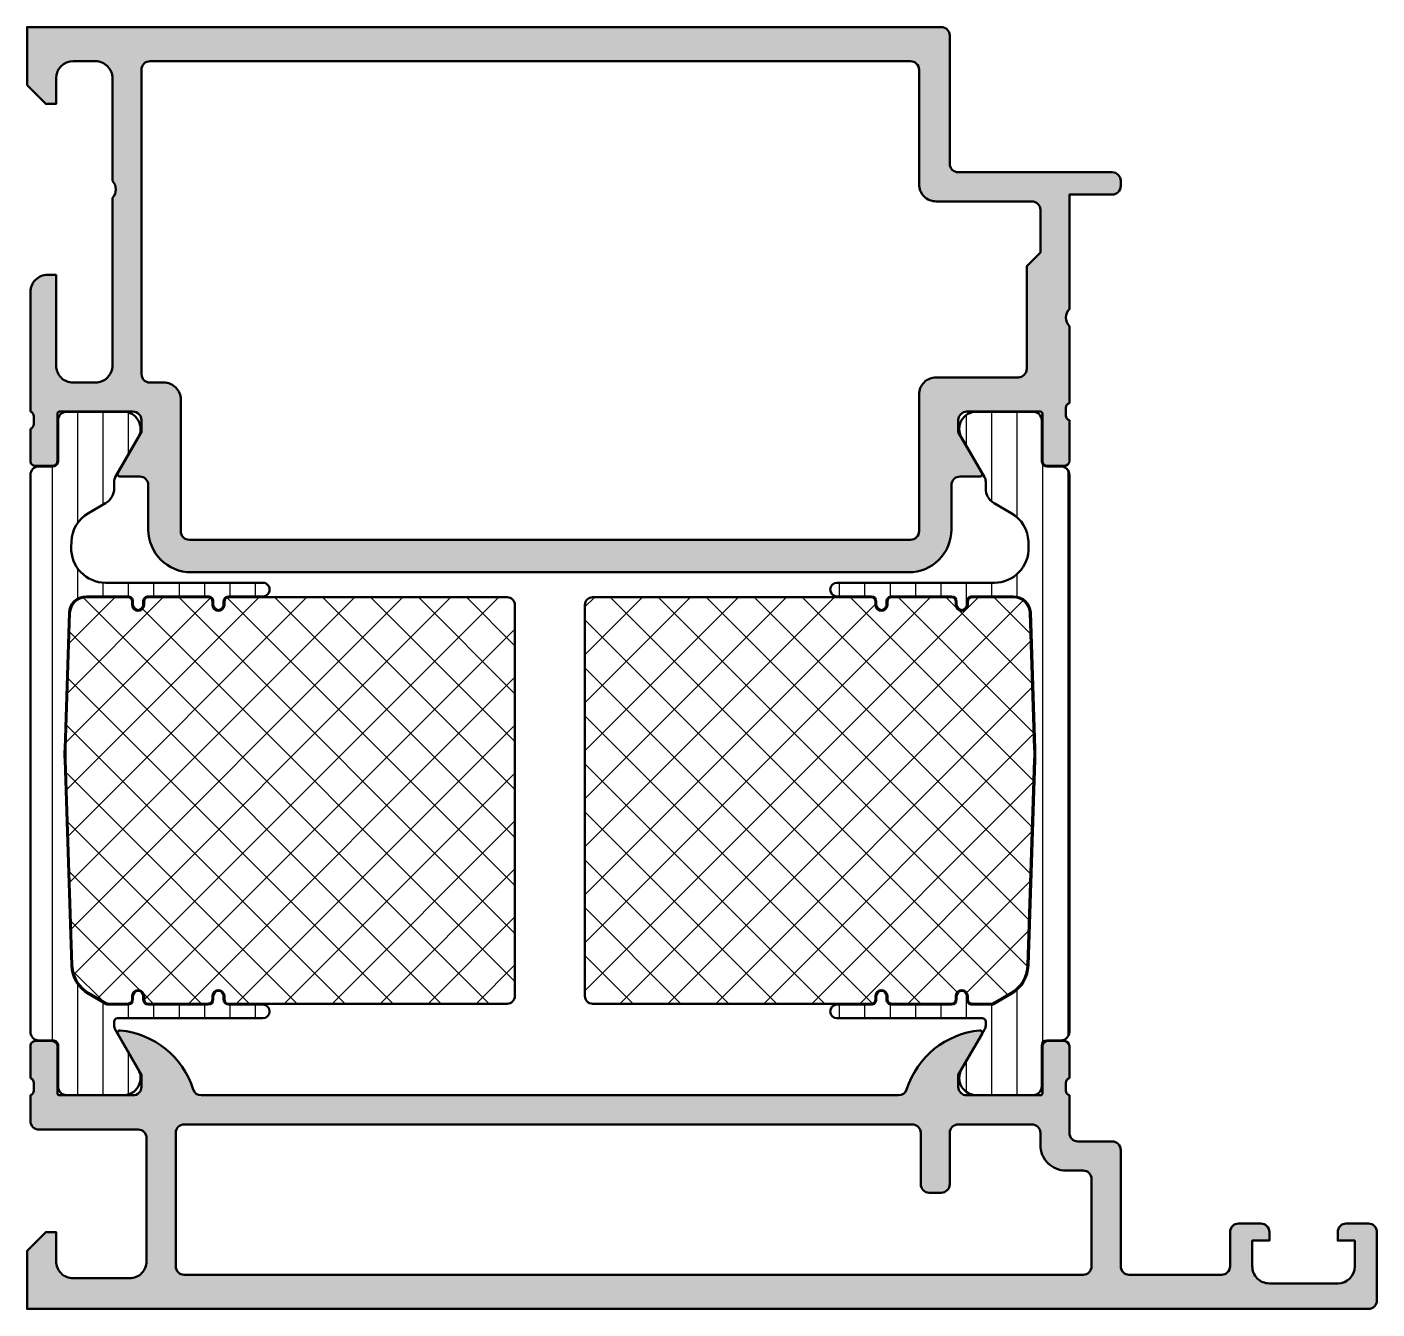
# Model space of a CAD drawing. Extents: x 0 to 79, y 0 to 75.
import ezdxf

# ---------------------------------------------------------------- set-up
doc = ezdxf.new("R2010")
doc.units = 0
for name, color, linetype, lineweight in [('0S-Alu contour', 7, 'Continuous', 50), ('0S-Alu hatch', 252, 'Continuous', 25), ('0S-Plastic contour', 254, 'Continuous', 50), ('0S-Plastic hatch', 253, 'Continuous', 25), ('0S-PT contour', 91, 'Continuous', 50), ('0S-PT hatch', 103, 'Continuous', 25)]:
    doc.layers.add(name, color=color, linetype=linetype, lineweight=lineweight)
pattern_1 = [(90, (0, 0), (-1.4859, 0), [])]
pattern_2 = [(135, (0, 0), (-1.403165018917055, -1.403165018917055), []), (225, (0, 0), (1.403165018917055, -1.403165018917055), [])]

# ---------------------------------------------------------------- blocks, each defined once
blk = doc.blocks.new('398560__BA4B0B78_2E15_4C58_9249_927E1CC4BC49_')
at = {"layer": '0S-Alu hatch'}
h = blk.add_hatch(color=256, dxfattribs=at)
edge = h.paths.add_edge_path()
edge.add_line((4.7e-15, 71.60000610351511), (1.099998474121553, 70.49999999999989))
edge.add_line((1.099998474121553, 70.49999999999989), (1.699996948242533, 70.49999999999977))
edge.add_line((1.699996948242533, 70.49999999999977), (1.699996948242305, 71.99999694824167))
edge.add_ellipse((2.700002467840626, 71.9999914286436), major_axis=(-1.000005519613553, 0), ratio=1, start_angle=270.00031624792325, end_angle=359.99968375205344, ccw=False)
edge.add_line((2.699996948242647, 72.99999694824191), (3.999992370595468, 72.99999694824191))
edge.add_ellipse((4.000007629507698, 72.00000482386785), major_axis=(-0.9999921244904781, 0), ratio=1, start_angle=179.9991257291162, end_angle=270.0008742781562, ccw=False)
edge.add_line((4.999999753881756, 71.99998956508256), (4.999992370605586, 66.00000008885044))
edge.add_ellipse((4.475044712006044, 65.5000076738197), major_axis=(-0.7249568672392998, 0), ratio=1, start_angle=136.3947622148758, end_angle=223.6052377851242, ccw=False)
edge.add_line((4.999992370605586, 65.00001525878895), (4.999992370605814, 55.20034669530563))
edge.add_ellipse((3.999998755333619, 55.20034031059763), major_axis=(-0.9999936152925767, 0), ratio=1, start_angle=90.00007131462507, end_angle=180.0003658188442, ccw=False)
edge.add_line((4.000000000000686, 54.20034669530583), (2.699996948232301, 54.20034669530583))
edge.add_ellipse((2.699989318790317, 55.20033906594058), major_axis=(-0.9999923706638618, 0), ratio=1, start_angle=-0.0008742696331864863, end_angle=90.0004371381608, ccw=False)
edge.add_line((1.699996948242874, 55.20035432470781), (1.699996948242533, 60.50001525878929))
edge.add_line((1.699996948242533, 60.50001525878929), (1.19999694823196, 60.50001525878906))
edge.add_arc((1.199974059185404, 59.50003814624523), 0.9999771128057853, 89.99868852421918, 180.0034971357495)
edge.add_line((0.1999969482423061, 59.49997711110901), (0.1999969482423058, 52.50034669530606))
edge.add_ellipse((0.1211605016994344, 52.23282610331303), major_axis=(-0.2788950563272972, 0), ratio=1, start_angle=178.8354106259157, end_angle=253.5801235805364, ccw=False)
edge.add_line((0.3999979482423487, 52.22715769531473), (0.3999979482423487, 51.77356369531446))
edge.add_ellipse((0.1211298525993549, 51.76790303583752), major_axis=(-0.2789255417369731, 0), ratio=1, start_angle=106.424594555319, end_angle=181.1628700728643, ccw=False)
edge.add_line((0.1999969482423057, 51.5003596953147), (0.1999969482421921, 49.62034869530587))
edge.add_arc((0.4999969482421751, 49.62034869530592), 0.2999999999999829, 180, 270.0000000000163)
edge.add_line((0.4999969482422603, 49.32034869530594), (1.479971267285127, 49.32034869530594))
edge.add_arc((1.47997126728517, 49.62034869530596), 0.3000000000000256, 269.9999999999919, 360)
edge.add_line((1.779971267285195, 49.62034869530596), (1.779971267285081, 52.38034669530591))
edge.add_ellipse((1.899963637890554, 52.38034669530591), major_axis=(-0.1199923706054726, 0), ratio=1, start_angle=269.99999999994543, end_angle=360, ccw=False)
edge.add_line((1.899963637890668, 52.50033906591139), (6.199989318847433, 52.50034669530586))
edge.add_ellipse((6.199999638958231, 52.00035701541654), major_axis=(-0.4999896799958245, 0), ratio=1, start_angle=179.9988173777202, end_angle=270.0011826219951, ccw=False)
edge.add_line((6.699989318847547, 52.00034669530595), (6.699989318848229, 51.30034974706316))
edge.add_line((6.699989318848229, 51.30034974706316), (5.311744689941751, 48.89582399022742))
edge.add_arc((5.438705732802641, 48.83914027023566), 0.139040103985972, 155.9408883990951, 266.6087467658069)
edge.add_line((5.430480957031595, 48.70034364354774), (6.599996331666948, 48.70034364354802))
edge.add_ellipse((6.599996331671683, 48.20034364354787), major_axis=(-0.5000000000001493, 0), ratio=1, start_angle=180, end_angle=270.0000000005427, ccw=False)
edge.add_line((7.099996331671836, 48.20034364354786), (7.099996332367827, 45.6000274658204))
edge.add_arc((9.599996332367901, 45.60002746582038), 2.500000000000071, 180, 269.9999999999984)
edge.add_line((9.59999633236783, 43.10002746582031), (51.59999313389302, 43.10002746582023))
edge.add_arc((51.59999313389314, 45.60002746581999), 2.499999999999758, 269.999999999997, 360)
edge.add_line((54.0999931338929, 45.60002746581999), (54.09999313319725, 48.20050386083309))
edge.add_ellipse((54.59987489272052, 48.20046189624719), major_axis=(-0.4998817612847124, 0), ratio=1, start_angle=269.98644743495043, end_angle=359.99519007522844, ccw=False)
edge.add_line((54.5999931331927, 48.70034364354779), (55.76951217651311, 48.70034364354811))
edge.add_arc((55.76127923141569, 48.83914523234847), 0.1390455408795322, 273.394492678741, 384.0558721558547)
edge.add_line((55.88824844360409, 48.89582399022774), (54.50000381469716, 51.30034974706294))
edge.add_line((54.50000381469716, 51.30034974706294), (54.50000381469761, 52.00034669531587))
edge.add_ellipse((54.99998092657229, 52.00036958383842), major_axis=(-0.4999771123985793, 0), ratio=1, start_angle=-90.00349721635018, end_angle=0.0026229516075773063, ccw=False)
edge.add_line((55.00001144414524, 52.50034669530563), (59.30002949704658, 52.50034669344879))
edge.add_ellipse((59.30001647502673, 52.38034130140876), major_axis=(-0.1200053927465503, 0), ratio=1, start_angle=180.002575280517, end_angle=269.9937827229015, ccw=False)
edge.add_line((59.42002186765206, 52.38034669530605), (59.42002186765206, 49.62034869530589))
edge.add_arc((59.72002186765211, 49.62034869530599), 0.300000000000054, 180, 270.0000000000244)
edge.add_line((59.72002186765224, 49.32034869530594), (60.69999618669488, 49.32034869530594))
edge.add_arc((60.69999618669488, 49.62034869530601), 0.3000000000000682, 270, 360)
edge.add_line((60.99999618669495, 49.62034869530601), (60.99999618669484, 51.99999899999989))
edge.add_ellipse((61.07886328233788, 52.26754234052278), major_axis=(-0.2789255417370672, 0), ratio=1, start_angle=-1.1628700728780927, end_angle=73.57540544466752, ccw=False)
edge.add_line((60.79999518669479, 52.2732029999998), (60.79999518669479, 52.72679699999994))
edge.add_ellipse((61.07883263129808, 52.73246540795895), major_axis=(-0.2788950543872781, 0), ratio=1, start_angle=-73.58012358049712, end_angle=1.1645893741113014, ccw=False)
edge.add_line((60.99999618530342, 52.99998599809104), (60.99999618530331, 57.50003515372532))
edge.add_ellipse((61.52494373582896, 58.00002746582028), major_axis=(-0.7249567179886995, 0), ratio=1, start_angle=-43.605237785096676, end_angle=43.6052377851488, ccw=False)
edge.add_line((60.99999618530286, 58.50001977791476), (60.99999618530274, 65.20002746582031))
edge.add_line((60.99999618530274, 65.20002746582031), (63.49998855590332, 65.20002746582031))
edge.add_arc((63.50001907628106, 65.69999695033692), 0.4999694854481546, 269.9965024088755, 360.0087431757383)
edge.add_line((63.99998855590809, 65.70007324428205), (63.99998855590809, 66.00000000000011))
edge.add_arc((63.50001907255535, 66.00003051944131), 0.4999694842842366, 359.9965025161795, 450.0069945411614)
edge.add_line((63.49995803739433, 66.50000000000003), (54.4999961853032, 66.49999999999974))
edge.add_ellipse((54.49999001016861, 66.99999382486538), major_axis=(-0.4999938249037733, 0), ratio=1, start_angle=-0.000707626428607, end_angle=90.00070762703882, ccw=False)
edge.add_line((53.99999618530297, 66.99999999999916), (53.99999618530285, 74.49999999999997))
edge.add_arc((53.49999344443546, 74.49999725913258), 0.5000027408748996, 0.0003140784807261, 89.9996859214156)
edge.add_line((53.49999618530319, 74.99999999999997), (7.1e-15, 75))
edge.add_line((4.6e-15, 75), (4.7e-15, 71.60000610351511))
edge = h.paths.add_edge_path()
edge.add_ellipse((7.199992370838065, 72.50000305175801), major_axis=(-0.500000000232433, 0), ratio=1, start_angle=269.9982514721137, end_angle=360, ccw=False)
edge.add_line((7.200007629622409, 73.00000305175763), (51.69999313354493, 73.00000305175763))
edge.add_ellipse((51.69998783306511, 72.4999977512777), major_axis=(-0.5000053005080218, 0), ratio=1, start_angle=180.0006073835969, end_angle=269.99939261619346, ccw=False)
edge.add_line((52.19999313354504, 72.50000305175763), (52.19999313354516, 65.80002746579831))
edge.add_arc((53.19997787478534, 65.80001220714747), 0.9999847413565991, 179.9991257303668, 270.0004371381891)
edge.add_line((53.19998550416961, 64.80002746582), (58.79999313354029, 64.80002746582034))
edge.add_ellipse((58.79995498599032, 64.29998931878934), major_axis=(-0.5000381484861123, 0), ratio=1, start_angle=180.0034967900412, end_angle=269.99562894626956, ccw=False)
edge.add_line((59.29999313354517, 64.30001983636738), (59.29999292450726, 61.80001968220796))
edge.add_line((59.29999292450726, 61.80001968220796), (58.49998856494449, 61.00001532264591))
edge.add_line((58.49998856494449, 61.00001532264591), (58.49998856488845, 55.00034669530808))
edge.add_ellipse((57.9999961921854, 55.00033906521508), major_axis=(-0.4999923727612675, 0), ratio=1, start_angle=89.9938800565688, end_angle=180.0008743575903, ccw=False)
edge.add_line((57.99994278641873, 54.50034669530603), (53.19999313354425, 54.50034669530572))
edge.add_arc((53.19998728625911, 53.50035254259132), 0.9999941527315028, 89.99966497328101, 180.0003350264793)
edge.add_line((52.1999931335447, 53.50034669530581), (52.19999313354549, 45.50002746582089))
edge.add_ellipse((51.69996261736406, 45.50005798200162), major_axis=(-0.5000305171126197, 0), ratio=1, start_angle=90.00349684281298, end_angle=179.9965033166905, ccw=False)
edge.add_line((51.69999313493679, 45.00002746582026), (9.50000000000012, 45.00002746582048))
edge.add_ellipse((9.500018361578483, 45.50003819936823), major_axis=(-0.5000107338848836, 0), ratio=1, start_angle=0.004726929340108654, end_angle=89.99789596327759, ccw=False)
edge.add_line((9.000007629395219, 45.49999694824217), (8.999985034644743, 53.20034669533161))
edge.add_arc((7.999987416753486, 53.20034907741534), 0.9999976178940935, 359.9998635163313, 450.0001532976609)
edge.add_line((7.999984741210941, 54.20034669530585), (7.199992370605177, 54.20034669530583))
edge.add_ellipse((7.199992370605206, 54.70034669530528), major_axis=(-0.49999999999946, 0), ratio=1, start_angle=0, end_angle=89.9999999999967, ccw=False)
edge.add_line((6.699992370605746, 54.70034669530543), (6.699992370605632, 72.50000305175801))
at = {"layer": '0S-Alu contour', "color": 7}
for points in [[(53.49999618530319, 74.99999999999997), (4.6e-15, 75), (4.7e-15, 71.60000610351511)], [(53.99999618530297, 66.99999999999916), (53.99999618530285, 74.49999999999997)], [(2.699996948242647, 72.99999694824191), (3.999992370595468, 72.99999694824191)], [(7.200007629622409, 73.00000305175763), (51.69999313354493, 73.00000305175763)], [(4.7e-15, 71.60000610351511), (1.099998474121553, 70.49999999999989), (1.699996948242533, 70.49999999999977), (1.699996948242305, 71.99999694824167)], [(4.999999753881756, 71.99998956508256), (4.999992370605586, 66.00000008885044)], [(6.699992370605746, 54.70034669530543), (6.699992370605632, 72.50000305175801)], [(52.19999313354504, 72.50000305175763), (52.19999313354516, 65.80002746579831)], [(63.49995803739433, 66.50000000000003), (54.4999961853032, 66.49999999999974)], [(63.99998855590809, 65.70007324428205), (63.99998855590809, 66.00000000000011)], [(4.999992370605586, 65.00001525878895), (4.999992370605814, 55.20034669530563)], [(53.19998550416961, 64.80002746582), (58.79999313354029, 64.80002746582034)], [(60.99999618530286, 58.50001977791476), (60.99999618530274, 65.20002746582031), (63.49998855590332, 65.20002746582031)], [(59.29999313354517, 64.30001983636738), (59.29999292450726, 61.80001968220796), (58.49998856494449, 61.00001532264591), (58.49998856488845, 55.00034669530808)], [(1.699996948242874, 55.20035432470781), (1.699996948242533, 60.50001525878929), (1.19999694823196, 60.50001525878906)], [(0.1999969482423061, 59.49997711110901), (0.1999969482423058, 52.50034669530606)], [(60.99999618530342, 52.99998599809104), (60.99999618530331, 57.50003515372532)], [(4.000000000000686, 54.20034669530583), (2.699996948232301, 54.20034669530583)], [(7.999984741210941, 54.20034669530585), (7.199992370605177, 54.20034669530583)], [(57.99994278641873, 54.50034669530603), (53.19999313354425, 54.50034669530572)], [(9.000007629395219, 45.49999694824217), (8.999985034644743, 53.20034669533161)], [(52.1999931335447, 53.50034669530581), (52.19999313354549, 45.50002746582089)], [(0.3999979482423487, 52.22715769531473), (0.3999979482423487, 51.77356369531446)], [(1.779971267285195, 49.62034869530596), (1.779971267285081, 52.38034669530591)], [(1.899963637890668, 52.50033906591139), (6.199989318847433, 52.50034669530586)], [(55.00001144414524, 52.50034669530563), (59.30002949704658, 52.50034669344879)], [(59.42002186765206, 52.38034669530605), (59.42002186765206, 49.62034869530589)], [(60.79999518669479, 52.2732029999998), (60.79999518669479, 52.72679699999994)], [(0.1999969482423057, 51.5003596953147), (0.1999969482421921, 49.62034869530587)], [(6.699989318847547, 52.00034669530595), (6.699989318848229, 51.30034974706316), (5.311744689941751, 48.89582399022742)], [(55.88824844360409, 48.89582399022774), (54.50000381469716, 51.30034974706294), (54.50000381469761, 52.00034669531587)], [(60.99999618669495, 49.62034869530601), (60.99999618669484, 51.99999899999989)], [(0.4999969482422603, 49.32034869530594), (1.479971267285127, 49.32034869530594)], [(59.72002186765224, 49.32034869530594), (60.69999618669488, 49.32034869530594)], [(5.430480957031595, 48.70034364354774), (6.599996331666948, 48.70034364354802)], [(7.099996331671836, 48.20034364354786), (7.099996332367827, 45.6000274658204)], [(54.0999931338929, 45.60002746581999), (54.09999313319725, 48.20050386083309)], [(54.5999931331927, 48.70034364354779), (55.76951217651311, 48.70034364354811)], [(51.69999313493679, 45.00002746582026), (9.500000000000119, 45.00002746582048)], [(9.59999633236783, 43.10002746582031), (51.59999313389302, 43.10002746582023)]]:
    blk.add_lwpolyline(points, dxfattribs=at)
for centre, radius, start, end in [((53.49999344443546, 74.49999725913258), 0.5000027408748996, 0.0003140784807261, 89.9996859214156), ((63.50001907255535, 66.00003051944131), 0.4999694842842366, 359.9965025161795, 90.0069945411615), ((53.19997787478534, 65.80001220714747), 0.9999847413565991, 179.9991257303668, 270.0004371381891), ((63.50001907628106, 65.69999695033692), 0.4999694854481546, 269.9965024088755, 0.0087431757383448), ((1.199974059185404, 59.50003814624523), 0.9999771128057853, 89.99868852421918, 180.0034971357495), ((7.999987416753486, 53.20034907741534), 0.9999976178940935, 359.9998635163313, 90.00015329766092), ((53.19998728625911, 53.50035254259132), 0.9999941527315028, 89.99966497328101, 180.0003350264793), ((0.4999969482421751, 49.62034869530592), 0.2999999999999829, 180, 270.0000000000163), ((1.47997126728517, 49.62034869530596), 0.3000000000000256, 269.9999999999919, 0), ((59.72002186765211, 49.62034869530599), 0.300000000000054, 180, 270.0000000000244), ((60.69999618669488, 49.62034869530601), 0.3000000000000682, 270, 0), ((5.438705732802641, 48.83914027023566), 0.139040103985972, 155.9408883990951, 266.6087467658069), ((55.76127923141569, 48.83914523234847), 0.1390455408795322, 273.394492678741, 24.05587215585476), ((9.599996332367901, 45.60002746582038), 2.500000000000071, 180, 269.9999999999984), ((51.59999313389314, 45.60002746581999), 2.499999999999758, 269.999999999997, 0)]:
    blk.add_arc(centre, radius, start, end, dxfattribs=at)
at = {"layer": '0S-Alu contour', "color": 7, "extrusion": (0, 0, -1)}
for centre, radius, start, end in [((-2.700002467840626, 71.9999914286436), 1.000005519613553, 0.0003162479465275, 89.99968375207675), ((-4.000007629507698, 72.00000482386785), 0.9999921244904783, 89.99912572184385, 180.0008742708838), ((-7.199992370838065, 72.50000305175801), 0.500000000232433, 0, 90.00174852788635), ((-51.69998783306511, 72.4999977512777), 0.5000053005080218, 90.00060738380652, 179.9993926164031), ((-54.49999001016861, 66.99999382486538), 0.4999938249037733, 269.9992923729612, 0.0007076264285856), ((-4.475044712006044, 65.5000076738197), 0.7249568672392998, 136.3947622148758, 223.6052377851242), ((-58.79995498599032, 64.29998931878934), 0.5000381484861123, 90.00437105373042, 179.9965032099588), ((-61.52494373582896, 58.00002746582028), 0.7249567179886995, 316.3947622148512, 43.60523778509667), ((-2.699989318790317, 55.20033906594058), 0.9999923706638618, 269.9995628618392, 0.0008742696332149), ((-3.999998755333619, 55.20034031059763), 0.9999936152925767, 179.9996341811558, 269.9999286853749), ((-7.199992370605206, 54.70034669530528), 0.49999999999946, 270.0000000000033, 0), ((-57.9999961921854, 55.00033906521508), 0.4999923727612675, 179.9991256424097, 270.0061199434312), ((-61.07883263129808, 52.73246540795895), 0.2788950543872781, 358.8354106258887, 73.58012358049709), ((-0.1211605016994344, 52.23282610331303), 0.2788950563272972, 106.4198764194636, 181.1645893740844), ((-1.899963637890554, 52.38034669530591), 0.1199923706054726, 0, 90.00000000005458), ((-6.199999638958231, 52.00035701541654), 0.4999896799958245, 89.99881737800492, 180.0011826222798), ((-54.99998092657229, 52.00036958383842), 0.4999771123985793, 359.9973770483924, 90.00349721635025), ((-59.30001647502673, 52.38034130140876), 0.1200053927465503, 90.00621727709844, 179.997424719483), ((-61.07886328233788, 52.26754234052278), 0.2789255417370672, 286.4245945553325, 1.162870072878075), ((-0.1211298525993549, 51.76790303583752), 0.2789255417369731, 178.8371299271357, 253.575405444681), ((-6.599996331671683, 48.20034364354787), 0.5000000000001493, 89.99999999945732, 180), ((-54.59987489272052, 48.20046189624719), 0.4998817612847124, 0.0048099247715768, 90.01355256504957), ((-9.500018361578483, 45.50003819936823), 0.5000107338848836, 270.0021040367225, 359.9952730706599), ((-51.69996261736406, 45.50005798200162), 0.5000305171126197, 180.0034966833096, 269.996503157187)]:
    blk.add_arc(centre, radius, start, end, dxfattribs=at)
blk = doc.blocks.new('284169__9965B4F9_A265_4CE3_BCCF_3CC68CF26433___A4C1B6BD_FC60_4591_BEAD_FF10D2E7B60D_')
at = {"layer": '0S-Plastic hatch'}
h = blk.add_hatch(dxfattribs=at)
h.set_pattern_fill('ANSI31', color=256, scale=0.4680000000000001, angle=45, style=0)
h.set_pattern_definition(pattern_1)
edge = h.paths.add_edge_path()
edge.add_line((0.2000045776371556, 48.79000299999966), (0.2000045776371838, 16.20999699999959))
edge.add_arc((0.700004577637184, 16.2099969999996), 0.5000000000000001, 180, 270.000000000008)
edge.add_line((0.700004577637254, 15.7099969999996), (1.520337250894727, 15.70999699999971))
edge.add_ellipse((1.520337250894727, 15.40999699999965), major_axis=(-0.3000000000000664, 0), ratio=1, start_angle=180, end_angle=270.0000000000001, ccw=False)
edge.add_line((1.820337250894795, 15.4099969999997), (1.820002621588628, 13.0099986170634))
edge.add_arc((2.319998599027314, 13.0099959774384), 0.4999959774456543, 179.9996975182267, 270.0003024811965)
edge.add_line((2.32000123865248, 12.50999999999972), (5.635163925468646, 12.50999999999972))
edge.add_arc((5.647041368548521, 13.50992946068464), 0.9999999999998763, 269.3194566383534, 389.9999965993499)
edge.add_line((6.513066802009121, 14.00992940928377), (5.166991860906831, 16.34139991764084))
edge.add_ellipse((5.600004577637201, 16.59139989194037), major_axis=(-0.4999999999999833, 0), ratio=1, start_angle=0, end_angle=29.99999659934292, ccw=False)
edge.add_line((5.100004577637219, 16.59139989194037), (5.100004577637189, 16.81001272907972))
edge.add_ellipse((5.300004577637164, 16.81001272907973), major_axis=(-0.1999999999999744, 0), ratio=1, start_angle=269.9999999999959, end_angle=360, ccw=False)
edge.add_line((5.300004577637178, 17.01001272907971), (13.80000457763721, 17.01001272907966))
edge.add_arc((13.80000457763722, 17.41001272907964), 0.3999999999999879, 269.999999999998, 449.9999999999979)
edge.add_line((13.80000457763723, 17.81001272907963), (11.80000457763729, 17.81001272907967))
edge.add_ellipse((11.8000045776373, 18.11001272907972), major_axis=(-0.3000000000000504, 0), ratio=1, start_angle=0, end_angle=89.99999999999773, ccw=False)
edge.add_line((11.50000457763725, 18.11001272907972), (11.50000457763717, 18.31001272907975))
edge.add_arc((11.2000045776372, 18.31001272907975), 0.2999999999999687, 0, 180)
edge.add_line((10.90000457763723, 18.31001272907975), (10.90000457763731, 18.11001272907985))
edge.add_ellipse((10.60000457763715, 18.11001272907977), major_axis=(-0.3000000000001677, 0), ratio=1, start_angle=90.0000000000133, end_angle=180, ccw=False)
edge.add_line((10.60000457763722, 17.8100127290796), (7.100004577637216, 17.81001272907969))
edge.add_ellipse((7.10000457763723, 18.11001272907972), major_axis=(-0.3000000000000256, 0), ratio=1, start_angle=0, end_angle=89.99999999999733, ccw=False)
edge.add_line((6.800004577637205, 18.11001272907972), (6.800004577637093, 18.31001272907975))
edge.add_arc((6.50000457763711, 18.31001272907975), 0.2999999999999829, 0, 180)
edge.add_line((6.200004577637127, 18.31001272907975), (6.200004577637212, 18.11001272907979))
edge.add_ellipse((5.900004577637186, 18.11001272907975), major_axis=(-0.3000000000000256, 0), ratio=1, start_angle=90.00000000000801, end_angle=180, ccw=False)
edge.add_line((5.900004577637228, 17.81001272907972), (4.73590296243678, 17.81001272907975))
edge.add_ellipse((4.735902962436801, 18.01001272871123), major_axis=(-0.1999999996314798, 0), ratio=1, start_angle=59.99999999999358, end_angle=89.99999999999392, ccw=False)
edge.add_line((4.635902962621042, 17.8368076482735), (3.599100479330315, 18.43540571210489))
edge.add_ellipse((4.59910031390134, 20.16745660626673), major_axis=(-1.999999992277227, 0), ratio=1, start_angle=1.7229977105125158, end_angle=60.00000534461259, ccw=False)
edge.add_line((2.600004577637219, 20.10732170492385), (2.205385147673249, 32.13201509160868))
edge.add_ellipse((12.20000457761251, 32.46001272908031), major_axis=(-9.999999999975326, 0), ratio=1, start_angle=-1.8796251589939743, end_angle=1.879625158997726, ccw=False)
edge.add_line((2.20538514767322, 32.78801036655134), (2.463159498991285, 40.722812492827))
edge.add_ellipse((3.462621441987682, 40.69001272907981), major_axis=(-1.000000000000001, 0), ratio=1, start_angle=269.99999999999915, end_angle=358.12037484100546, ccw=False)
edge.add_line((3.462621441987697, 41.69001272907981), (5.900004577637237, 41.69001272907973))
edge.add_ellipse((5.900004577637244, 41.39001272907977), major_axis=(-0.2999999999999616, 0), ratio=1, start_angle=180, end_angle=270.00000000000136, ccw=False)
edge.add_line((6.200004577637209, 41.39001272907979), (6.200004577637185, 41.19001272907975))
edge.add_arc((6.500004577637167, 41.19001272907974), 0.2999999999999829, 180, 360)
edge.add_line((6.80000457763715, 41.19001272907972), (6.80000457763715, 41.39001272907973))
edge.add_ellipse((7.10000457763709, 41.39001272907974), major_axis=(-0.2999999999999403, 0), ratio=1, start_angle=269.9999999999971, end_angle=360, ccw=False)
edge.add_line((7.100004577637105, 41.69001272907968), (10.60000457763736, 41.69001272907974))
edge.add_ellipse((10.60000457763737, 41.39001272907981), major_axis=(-0.299999999999919, 0), ratio=1, start_angle=180, end_angle=270.0000000000017, ccw=False)
edge.add_line((10.90000457763729, 41.39001272907984), (10.9000045776372, 41.19001272907971))
edge.add_arc((11.2000045776372, 41.19001272907973), 0.2999999999999989, 180, 360)
edge.add_line((11.5000045776372, 41.19001272907975), (11.50000457763725, 41.39001272907974))
edge.add_ellipse((11.80000457763723, 41.39001272907977), major_axis=(-0.2999999999999829, 0), ratio=1, start_angle=270.0000000000048, end_angle=360, ccw=False)
edge.add_line((11.80000457763721, 41.69001272907975), (13.80000457763721, 41.69001272907973))
edge.add_arc((13.80000457763721, 42.09001272907971), 0.3999999999999844, 270, 450.0000000000002)
edge.add_line((13.80000457763721, 42.4900127290797), (4.587865989936871, 42.49001272907965))
edge.add_ellipse((4.58786598993684, 44.49001272907967), major_axis=(-2.000000000000021, 0), ratio=1, start_angle=-1.8796251589948838, end_angle=90.0000000000008, ccw=False)
edge.add_line((2.588942103944028, 44.55561225657406), (2.600004577637161, 44.89270375323535))
edge.add_ellipse((4.599100321620618, 44.83256885166034), major_axis=(-2.000000000000051, 0), ratio=1, start_angle=299.9999946553889, end_angle=358.2770022894899, ccw=False)
edge.add_line((3.599100483188133, 46.56461975251033), (4.600004496853426, 47.14249182557622))
edge.add_arc((4.100004577637124, 48.00851727600118), 1.000000000000034, 299.9999946553925, 360)
edge.add_line((5.100004577637158, 48.0085172760012), (5.100004577637222, 48.40860010805904))
edge.add_ellipse((5.600004577637204, 48.40860010805897), major_axis=(-0.4999999999999823, 0), ratio=1, start_angle=330.00000340065606, end_angle=360, ccw=False)
edge.add_line((5.166991860906839, 48.65860008235852), (6.513066802009236, 50.99007059071561))
edge.add_arc((5.647041368548624, 51.49007053931477), 0.9999999999999021, 330.0000034006489, 450.6805433616455)
edge.add_line((5.635163925468765, 52.48999999999972), (2.32000123865236, 52.48999999999972))
edge.add_arc((2.319998599027201, 51.99000402256091), 0.4999959774457751, 89.99969751880425, 180.0003024817733)
edge.add_line((1.820002621588393, 51.99000138293591), (1.82033725089468, 49.59000299999967))
edge.add_ellipse((1.520337250894661, 49.59000299999968), major_axis=(-0.3000000000000196, 0), ratio=1, start_angle=90.00000000001342, end_angle=180, ccw=False)
edge.add_line((1.520337250894731, 49.29000299999966), (0.7000045776371513, 49.29000299999966))
edge.add_arc((0.7000045776371533, 48.79000299999966), 0.5, 90.00000000000021, 180)
at = {"layer": '0S-Plastic contour', "color": 7}
for points in [[(5.635163925468765, 52.48999999999972), (2.32000123865236, 52.48999999999972)], [(1.820002621588393, 51.99000138293591), (1.82033725089468, 49.59000299999967)], [(5.166991860906839, 48.65860008235852), (6.513066802009236, 50.99007059071561)], [(1.520337250894731, 49.29000299999966), (0.7000045776371513, 49.29000299999966)], [(0.2000045776371556, 48.79000299999966), (0.2000045776371838, 16.20999699999959)], [(5.100004577637158, 48.0085172760012), (5.100004577637222, 48.40860010805904)], [(3.599100483188133, 46.56461975251033), (4.600004496853426, 47.14249182557622)], [(2.588942103944028, 44.55561225657406), (2.600004577637161, 44.89270375323535)], [(13.80000457763721, 42.4900127290797), (4.587865989936871, 42.49001272907965)], [(3.462621441987697, 41.69001272907981), (5.900004577637237, 41.69001272907973)], [(6.200004577637209, 41.39001272907979), (6.200004577637185, 41.19001272907975)], [(6.80000457763715, 41.19001272907972), (6.80000457763715, 41.39001272907973)], [(7.100004577637105, 41.69001272907968), (10.60000457763736, 41.69001272907974)], [(10.90000457763729, 41.39001272907984), (10.9000045776372, 41.19001272907971)], [(11.5000045776372, 41.19001272907975), (11.50000457763725, 41.39001272907974)], [(11.80000457763721, 41.69001272907975), (13.80000457763721, 41.69001272907973)], [(2.20538514767322, 32.78801036655134), (2.463159498991285, 40.722812492827)], [(2.600004577637219, 20.10732170492385), (2.205385147673249, 32.13201509160868)], [(4.635902962621042, 17.8368076482735), (3.599100479330315, 18.43540571210489)], [(6.200004577637127, 18.31001272907975), (6.200004577637212, 18.11001272907979)], [(6.800004577637205, 18.11001272907972), (6.800004577637093, 18.31001272907975)], [(10.90000457763723, 18.31001272907975), (10.90000457763731, 18.11001272907985)], [(11.50000457763725, 18.11001272907972), (11.50000457763717, 18.31001272907975)], [(5.900004577637228, 17.81001272907972), (4.73590296243678, 17.81001272907975)], [(10.60000457763722, 17.8100127290796), (7.100004577637216, 17.81001272907969)], [(13.80000457763723, 17.81001272907963), (11.80000457763729, 17.81001272907967)], [(5.100004577637219, 16.59139989194037), (5.100004577637189, 16.81001272907972)], [(5.300004577637178, 17.01001272907971), (13.80000457763721, 17.01001272907966)], [(6.513066802009121, 14.00992940928377), (5.166991860906831, 16.34139991764084)], [(0.700004577637254, 15.7099969999996), (1.520337250894727, 15.70999699999971)], [(1.820337250894795, 15.4099969999997), (1.820002621588628, 13.0099986170634)], [(2.32000123865248, 12.50999999999972), (5.635163925468646, 12.50999999999972)]]:
    blk.add_lwpolyline(points, dxfattribs=at)
for centre, radius, start, end in [((2.319998599027201, 51.99000402256091), 0.4999959774457751, 89.99969751880425, 180.0003024817733), ((5.647041368548624, 51.49007053931477), 0.9999999999999021, 330.0000034006489, 90.68054336164558), ((0.7000045776371533, 48.79000299999966), 0.5, 90.00000000000021, 180), ((4.100004577637124, 48.00851727600118), 1.000000000000034, 299.9999946553925, 0), ((13.80000457763721, 42.09001272907971), 0.3999999999999844, 270, 90.00000000000026), ((6.500004577637167, 41.19001272907974), 0.2999999999999829, 180, 0), ((11.2000045776372, 41.19001272907973), 0.2999999999999989, 180, 0), ((6.50000457763711, 18.31001272907975), 0.2999999999999829, 0, 180), ((11.2000045776372, 18.31001272907975), 0.2999999999999687, 0, 180), ((13.80000457763722, 17.41001272907964), 0.3999999999999879, 269.999999999998, 89.99999999999797), ((0.700004577637184, 16.2099969999996), 0.5000000000000001, 180, 270.000000000008), ((5.647041368548521, 13.50992946068464), 0.9999999999998763, 269.3194566383534, 29.9999965993499), ((2.319998599027314, 13.0099959774384), 0.4999959774456543, 179.9996975182267, 270.0003024811965)]:
    blk.add_arc(centre, radius, start, end, dxfattribs=at)
at = {"layer": '0S-Plastic contour', "color": 7, "extrusion": (0, 0, -1)}
for centre, radius, start, end in [((-1.520337250894661, 49.59000299999968), 0.3000000000000196, 180, 269.9999999999866), ((-5.600004577637204, 48.40860010805897), 0.4999999999999823, 0, 29.99999659934392), ((-4.599100321620618, 44.83256885166034), 2.000000000000051, 1.722997710510139, 60.00000534461111), ((-4.58786598993684, 44.49001272907967), 2.000000000000021, 269.9999999999992, 1.879625158994947), ((-3.462621441987682, 40.69001272907981), 1.000000000000001, 1.879625158994559, 90.00000000000087), ((-5.900004577637244, 41.39001272907977), 0.2999999999999616, 89.99999999999864, 180), ((-7.10000457763709, 41.39001272907974), 0.2999999999999403, 0, 90.00000000000288), ((-10.60000457763737, 41.39001272907981), 0.299999999999919, 89.99999999999831, 180), ((-11.80000457763723, 41.39001272907977), 0.2999999999999829, 0, 89.99999999999525), ((-12.20000457761251, 32.46001272908031), 9.999999999975326, 358.1203748410023, 1.879625158993977), ((-4.59910031390134, 20.16745660626673), 1.999999992277227, 299.9999946553874, 358.2770022894875), ((-4.735902962436801, 18.01001272871123), 0.1999999996314798, 270.0000000000061, 300.0000000000064), ((-5.900004577637186, 18.11001272907975), 0.3000000000000256, 180, 269.999999999992), ((-7.10000457763723, 18.11001272907972), 0.3000000000000256, 270.0000000000027, 0), ((-10.60000457763715, 18.11001272907977), 0.3000000000001677, 180, 269.9999999999867), ((-11.8000045776373, 18.11001272907972), 0.3000000000000504, 270.0000000000023, 0), ((-5.300004577637164, 16.81001272907973), 0.1999999999999744, 0, 90.00000000000406), ((-5.600004577637201, 16.59139989194037), 0.4999999999999833, 330.0000034006571, 0), ((-1.520337250894727, 15.40999699999965), 0.3000000000000664, 89.99999999999987, 180)]:
    blk.add_arc(centre, radius, start, end, dxfattribs=at)
blk = doc.blocks.new('284169__0AB7D91D_C237_48C3_9506_BB75FA715180___D45CA917_D7C7_4B74_9FD4_099CA340937D_')
at = {"layer": '0S-Plastic hatch'}
h = blk.add_hatch(dxfattribs=at)
h.set_pattern_fill('ANSI31', color=256, scale=0.4680000000000001, angle=45, style=0)
h.set_pattern_definition(pattern_1)
edge = h.paths.add_edge_path()
edge.add_line((60.99996185528677, 48.79000299999966), (60.99996185528675, 16.20999699999959))
edge.add_ellipse((60.49996185528675, 16.2099969999996), major_axis=(-0.5, 0), ratio=1, start_angle=89.99999999999272, end_angle=180, ccw=False)
edge.add_line((60.49996185528668, 15.7099969999996), (59.6796291820292, 15.70999699999971))
edge.add_arc((59.6796291820292, 15.40999699999964), 0.3000000000000682, 90, 180)
edge.add_line((59.37962918202913, 15.40999699999964), (59.3799638113353, 13.0099986170634))
edge.add_ellipse((58.87996783389662, 13.0099959774384), major_axis=(-0.4999959774456472, 0), ratio=1, start_angle=89.99969751880269, end_angle=180.0003024817733, ccw=False)
edge.add_line((58.87996519427145, 12.50999999999972), (55.56480250745528, 12.50999999999972))
edge.add_ellipse((55.55292506437541, 13.50992946068464), major_axis=(-0.9999999999998763, 0), ratio=1, start_angle=-29.999996599349913, end_angle=90.68054336164658, ccw=False)
edge.add_line((54.68689963091481, 14.00992940928377), (56.03297457201709, 16.34139991764084))
edge.add_arc((55.59996185528671, 16.59139989194037), 0.4999999999999919, 330.0000034006581, 360)
edge.add_line((56.09996185528671, 16.5913998919403), (56.09996185528673, 16.81001272907972))
edge.add_arc((55.89996185528676, 16.81001272907973), 0.1999999999999749, 0, 90.00000000000406)
edge.add_line((55.89996185528675, 17.01001272907971), (47.39996185528672, 17.01001272907966))
edge.add_ellipse((47.3999618552867, 17.41001272907964), major_axis=(-0.3999999999999879, 0), ratio=1, start_angle=-89.99999999999801, end_angle=90.00000000000199, ccw=False)
edge.add_line((47.39996185528669, 17.81001272907964), (49.39996185528663, 17.81001272907967))
edge.add_arc((49.39996185528674, 18.11001272907966), 0.2999999999999971, 269.999999999981, 360)
edge.add_line((49.69996185528673, 18.11001272907968), (49.69996185528676, 18.31001272907972))
edge.add_ellipse((49.99996185528678, 18.31001272907972), major_axis=(-0.3000000000000256, 0), ratio=1, start_angle=180, end_angle=360, ccw=False)
edge.add_line((50.2999618552868, 18.31001272907972), (50.2999618552867, 18.1100127290797))
edge.add_arc((50.59996185528676, 18.11001272907973), 0.3000000000000681, 180, 270.0000000000054)
edge.add_line((50.59996185528679, 17.81001272907966), (54.09996185528676, 17.81001272907966))
edge.add_arc((54.09996185528673, 18.1100127290797), 0.3000000000000397, 270.0000000000054, 360)
edge.add_line((54.39996185528677, 18.11001272907973), (54.39996185528674, 18.31001272907972))
edge.add_ellipse((54.69996185528677, 18.31001272907972), major_axis=(-0.3000000000000256, 0), ratio=1, start_angle=180, end_angle=360, ccw=False)
edge.add_line((54.99996185528679, 18.31001272907972), (54.99996185528669, 18.1100127290797))
edge.add_arc((55.29996185528673, 18.11001272907976), 0.3000000000000397, 180, 270.0000000000108)
edge.add_line((55.29996185528678, 17.81001272907972), (56.46406347048706, 17.81001272907972))
edge.add_arc((56.46406347048705, 18.01001272871097), 0.1999999996312497, 270.0000000000041, 300.0000000000063)
edge.add_line((56.56406347030269, 17.83680764827344), (57.60086595359372, 18.43540571210492))
edge.add_arc((56.60086611902261, 20.16745660626664), 1.999999992277173, 299.9999946553911, 358.2770022894916)
edge.add_line((58.59996185528668, 20.1073217049239), (58.99458128525065, 32.13201509160815))
edge.add_arc((48.99996185529884, 32.46001272908117), 9.999999999987907, 358.1203748409967, 361.8796251589886)
edge.add_line((58.99458128525074, 32.7880103665516), (58.73680693393272, 40.72281249282694))
edge.add_arc((57.73734499093627, 40.69001272907971), 1.000000000000055, 1.87962515899611, 90.0000000000016)
edge.add_line((57.73734499093625, 41.69001272907977), (55.29996185528675, 41.69001272907973))
edge.add_arc((55.29996185528673, 41.39001272907973), 0.2999999999999971, 89.99999999999729, 180)
edge.add_line((54.99996185528674, 41.39001272907973), (54.99996185528674, 41.19001272907971))
edge.add_ellipse((54.69996185528676, 41.19001272907972), major_axis=(-0.2999999999999829, 0), ratio=1, start_angle=0, end_angle=180, ccw=False)
edge.add_line((54.39996185528677, 41.19001272907972), (54.39996185528677, 41.39001272907971))
edge.add_arc((54.0999618552868, 41.39001272907972), 0.2999999999999829, 0, 90)
edge.add_line((54.0999618552868, 41.6900127290797), (50.59996185528667, 41.69001272907972))
edge.add_arc((50.59996185528667, 41.39001272907974), 0.2999999999999687, 89.99999999999729, 180)
edge.add_line((50.2999618552867, 41.39001272907974), (50.29996185528673, 41.19001272907973))
edge.add_ellipse((49.99996185528674, 41.19001272907972), major_axis=(-0.2999999999999829, 0), ratio=1, start_angle=0, end_angle=180, ccw=False)
edge.add_line((49.69996185528676, 41.19001272907972), (49.69996185528673, 41.39001272907976))
edge.add_arc((49.3999618552868, 41.39001272907978), 0.2999999999999332, 0, 89.99999999999864)
edge.add_line((49.39996185528681, 41.69001272907972), (47.39996185528672, 41.69001272907973))
edge.add_ellipse((47.39996185528672, 42.09001272907972), major_axis=(-0.3999999999999915, 0), ratio=1, start_angle=-90, end_angle=90, ccw=False)
edge.add_line((47.39996185528672, 42.49001272907971), (56.61210044298705, 42.49001272907965))
edge.add_arc((56.61210044298709, 44.49001272907966), 2.000000000000016, 269.999999999999, 361.8796251589949)
edge.add_line((58.6110243289799, 44.55561225657406), (58.59996185528676, 44.89270375323535))
edge.add_arc((56.60086611130329, 44.83256885166034), 2.000000000000071, 1.722997710510139, 60.00000534461063)
edge.add_line((57.60086594973579, 46.56461975251033), (56.59996193607049, 47.14249182557622))
edge.add_ellipse((57.09996185528679, 48.00851727600117), major_axis=(-1.000000000000024, 0), ratio=1, start_angle=0, end_angle=60.0000053446077, ccw=False)
edge.add_line((56.09996185528677, 48.00851727600118), (56.09996185528671, 48.40860010805904))
edge.add_arc((55.59996185528671, 48.40860010805897), 0.4999999999999896, 0, 29.99999659934335)
edge.add_line((56.03297457201708, 48.65860008235852), (54.6868996309147, 50.99007059071561))
edge.add_ellipse((55.5529250643753, 51.49007053931477), major_axis=(-0.9999999999998975, 0), ratio=1, start_angle=-90.68054336164568, end_angle=29.999996599351277, ccw=False)
edge.add_line((55.56480250745516, 52.48999999999972), (58.87996519427157, 52.48999999999972))
edge.add_ellipse((58.87996783389672, 51.99000402256091), major_axis=(-0.4999959774457751, 0), ratio=1, start_angle=179.9996975182268, end_angle=270.0003024811948, ccw=False)
edge.add_line((59.37996381133553, 51.99000138293591), (59.37962918202924, 49.59000299999967))
edge.add_arc((59.67962918202926, 49.59000299999967), 0.3000000000000088, 180, 269.9999999999891)
edge.add_line((59.6796291820292, 49.29000299999966), (60.49996185528677, 49.29000299999966))
edge.add_ellipse((60.49996185528677, 48.79000299999965), major_axis=(-0.5000000000000142, 0), ratio=1, start_angle=180, end_angle=269.9999999999984, ccw=False)
at = {"layer": '0S-Plastic contour', "color": 7}
for points in [[(55.56480250745516, 52.48999999999972), (58.87996519427157, 52.48999999999972)], [(59.37996381133553, 51.99000138293591), (59.37962918202924, 49.59000299999967)], [(56.03297457201708, 48.65860008235852), (54.6868996309147, 50.99007059071561)], [(59.6796291820292, 49.29000299999966), (60.49996185528677, 49.29000299999966)], [(56.09996185528677, 48.00851727600118), (56.09996185528671, 48.40860010805904)], [(60.99996185528677, 48.79000299999966), (60.99996185528675, 16.20999699999959)], [(57.60086594973579, 46.56461975251033), (56.59996193607049, 47.14249182557622)], [(58.6110243289799, 44.55561225657406), (58.59996185528676, 44.89270375323535)], [(47.39996185528672, 42.49001272907971), (56.61210044298705, 42.49001272907965)], [(49.39996185528681, 41.69001272907972), (47.39996185528672, 41.69001272907973)], [(49.69996185528676, 41.19001272907972), (49.69996185528673, 41.39001272907976)], [(50.2999618552867, 41.39001272907974), (50.29996185528673, 41.19001272907973)], [(54.0999618552868, 41.6900127290797), (50.59996185528667, 41.69001272907972)], [(54.39996185528677, 41.19001272907972), (54.39996185528677, 41.39001272907971)], [(54.99996185528674, 41.39001272907973), (54.99996185528674, 41.19001272907971)], [(57.73734499093625, 41.69001272907977), (55.29996185528675, 41.69001272907973)], [(58.99458128525074, 32.7880103665516), (58.73680693393272, 40.72281249282694)], [(58.59996185528668, 20.1073217049239), (58.99458128525065, 32.13201509160815)], [(49.69996185528673, 18.11001272907968), (49.69996185528676, 18.31001272907972)], [(50.2999618552868, 18.31001272907972), (50.2999618552867, 18.1100127290797)], [(54.39996185528677, 18.11001272907973), (54.39996185528674, 18.31001272907972)], [(54.99996185528679, 18.31001272907972), (54.99996185528669, 18.1100127290797)], [(56.56406347030269, 17.83680764827344), (57.60086595359372, 18.43540571210492)], [(47.39996185528669, 17.81001272907964), (49.39996185528663, 17.81001272907967)], [(50.59996185528679, 17.81001272907966), (54.09996185528676, 17.81001272907966)], [(55.29996185528678, 17.81001272907972), (56.46406347048706, 17.81001272907972)], [(55.89996185528675, 17.01001272907971), (47.39996185528672, 17.01001272907966)], [(56.09996185528671, 16.5913998919403), (56.09996185528673, 16.81001272907972)], [(54.68689963091481, 14.00992940928377), (56.03297457201709, 16.34139991764084)], [(59.37962918202913, 15.40999699999964), (59.3799638113353, 13.0099986170634)], [(60.49996185528668, 15.7099969999996), (59.6796291820292, 15.70999699999971)], [(58.87996519427145, 12.50999999999972), (55.56480250745528, 12.50999999999972)]]:
    blk.add_lwpolyline(points, dxfattribs=at)
at = {"layer": '0S-Plastic contour', "color": 7, "extrusion": (0, 0, -1)}
for centre, radius, start, end in [((-55.5529250643753, 51.49007053931477), 0.9999999999998975, 330.0000034006487, 90.68054336164573), ((-58.87996783389672, 51.99000402256091), 0.4999959774457751, 89.99969751880516, 180.0003024817733), ((-60.49996185528677, 48.79000299999965), 0.5000000000000142, 90.0000000000016, 180), ((-57.09996185528679, 48.00851727600117), 1.000000000000024, 299.9999946553923, 0), ((-47.39996185528672, 42.09001272907972), 0.3999999999999915, 270, 90), ((-49.99996185528674, 41.19001272907972), 0.2999999999999829, 180, 0), ((-54.69996185528676, 41.19001272907972), 0.2999999999999829, 180, 0), ((-49.99996185528678, 18.31001272907972), 0.3000000000000256, 0, 180), ((-54.69996185528677, 18.31001272907972), 0.3000000000000256, 0, 180), ((-47.3999618552867, 17.41001272907964), 0.3999999999999879, 269.999999999998, 89.99999999999797), ((-60.49996185528675, 16.2099969999996), 0.5, 180, 270.0000000000073), ((-55.55292506437541, 13.50992946068464), 0.9999999999998763, 269.3194566383534, 29.99999659935), ((-58.87996783389662, 13.0099959774384), 0.4999959774456472, 179.9996975182267, 270.0003024811973)]:
    blk.add_arc(centre, radius, start, end, dxfattribs=at)
at = {"layer": '0S-Plastic contour', "color": 7}
for centre, radius, start, end in [((59.67962918202926, 49.59000299999967), 0.3000000000000088, 180, 269.9999999999891), ((55.59996185528671, 48.40860010805897), 0.4999999999999896, 0, 29.99999659934335), ((56.60086611130329, 44.83256885166034), 2.000000000000071, 1.722997710510139, 60.00000534461063), ((56.61210044298709, 44.49001272907966), 2.000000000000016, 269.999999999999, 1.879625158994947), ((49.3999618552868, 41.39001272907978), 0.2999999999999332, 0, 89.99999999999864), ((50.59996185528667, 41.39001272907974), 0.2999999999999687, 89.99999999999729, 180), ((54.0999618552868, 41.39001272907972), 0.2999999999999829, 0, 90), ((55.29996185528673, 41.39001272907973), 0.2999999999999971, 89.99999999999729, 180), ((57.73734499093627, 40.69001272907971), 1.000000000000055, 1.87962515899611, 90.0000000000016), ((48.99996185529884, 32.46001272908117), 9.999999999987907, 358.1203748409967, 1.879625158988547), ((56.60086611902261, 20.16745660626664), 1.999999992277173, 299.9999946553911, 358.2770022894916), ((49.39996185528674, 18.11001272907966), 0.2999999999999971, 269.999999999981, 0), ((50.59996185528676, 18.11001272907973), 0.3000000000000681, 180, 270.0000000000054), ((54.09996185528673, 18.1100127290797), 0.3000000000000397, 270.0000000000054, 0), ((55.29996185528673, 18.11001272907976), 0.3000000000000397, 180, 270.0000000000108), ((56.46406347048705, 18.01001272871097), 0.1999999996312497, 270.0000000000041, 300.0000000000063), ((55.89996185528676, 16.81001272907973), 0.1999999999999749, 0, 90.00000000000406), ((55.59996185528671, 16.59139989194037), 0.4999999999999919, 330.0000034006581, 0), ((59.6796291820292, 15.40999699999964), 0.3000000000000682, 90, 180)]:
    blk.add_arc(centre, radius, start, end, dxfattribs=at)
blk = doc.blocks.new('381880__560CDFF8_EBEF_4B5F_AFF8_20A5A2B425CD_')
at = {"layer": '0S-PT hatch'}
h = blk.add_hatch(dxfattribs=at)
h.set_pattern_fill('ANSI37', color=256, scale=0.625, angle=90, style=0)
h.set_pattern_definition(pattern_2)
edge = h.paths.add_edge_path()
edge.add_line((32.64996185528676, 41.19001272907971), (32.64996185528673, 18.31001272907969))
edge.add_arc((33.09996185528671, 18.31001272907969), 0.4499999999999709, 180, 270)
edge.add_line((33.09996185528671, 17.86001272907972), (49.39996185528674, 17.86001272907967))
edge.add_arc((49.39996185528667, 18.11001272907967), 0.25, 270.000000000013, 360)
edge.add_line((49.64996185528668, 18.11001272907962), (49.64996185528676, 18.31001272907984))
edge.add_ellipse((49.99996185528672, 18.31001272907972), major_axis=(-0.3499999999999659, 0), ratio=1, start_angle=180, end_angle=360, ccw=False)
edge.add_line((50.34996185528669, 18.3100127290796), (50.34996185528661, 18.11001272907988))
edge.add_arc((50.59996185528677, 18.11001272907978), 0.250000000000167, 180, 270.0000000000033)
edge.add_line((50.59996185528678, 17.86001272907961), (54.09996185528671, 17.86001272907969))
edge.add_arc((54.0999618552867, 18.11001272907972), 0.2500000000000284, 270.0000000000017, 360)
edge.add_line((54.34996185528673, 18.11001272907958), (54.34996185528683, 18.31001272907986))
edge.add_ellipse((54.69996185528682, 18.31001272907973), major_axis=(-0.3499999999999801, 0), ratio=1, start_angle=180, end_angle=360, ccw=False)
edge.add_line((55.04996185528679, 18.3100127290796), (55.04996185528671, 18.11001272907985))
edge.add_arc((55.29996185528673, 18.11001272907975), 0.2500000000000284, 180, 270.0000000000033)
edge.add_line((55.29996185528674, 17.86001272907972), (56.46406347048714, 17.86001272907975))
edge.add_arc((56.46406347048713, 18.01001272871123), 0.149999999631478, 270.0000000000027, 299.9999946536921)
edge.add_line((56.53906345818145, 17.88010891146441), (57.57586595758283, 18.47870698459729))
edge.add_arc((56.60086611902258, 20.16745660626674), 1.949999992277234, 299.9999946536918, 358.2789976253102)
edge.add_line((58.54998650235872, 20.10889295589548), (58.94460818810087, 32.13365507979644))
edge.add_arc((48.99970993403717, 32.46001277071271), 9.950251787070489, 358.1204221813704, 361.8796724993654)
edge.add_line((58.94460764878428, 32.78638689547919), (58.68683383678263, 40.72117250464546))
edge.add_arc((57.73734499093624, 40.69001272907981), 0.9499999999999957, 1.879625159345004, 90.00000000000216)
edge.add_line((57.7373449909362, 41.64001272907981), (55.29996185528667, 41.64001272907973))
edge.add_arc((55.29996185528668, 41.39001272907977), 0.2499999999999645, 90.0000000000016, 180)
edge.add_line((55.04996185528671, 41.39001272907977), (55.04996185528674, 41.1900127290798))
edge.add_ellipse((54.69996185528676, 41.19001272907977), major_axis=(-0.3499999999999801, 0), ratio=1, start_angle=0, end_angle=180, ccw=False)
edge.add_line((54.34996185528678, 41.19001272907977), (54.34996185528678, 41.39001272907973))
edge.add_arc((54.09996185528683, 41.39001272907973), 0.2499999999999574, 0, 89.99999999999837)
edge.add_line((54.09996185528683, 41.64001272907969), (50.59996185528657, 41.64001272907974))
edge.add_arc((50.59996185528657, 41.39001272907981), 0.2499999999999218, 89.99999999999837, 180)
edge.add_line((50.34996185528664, 41.39001272907981), (50.34996185528672, 41.19001272907983))
edge.add_ellipse((49.99996185528672, 41.19001272907974), major_axis=(-0.3499999999999943, 0), ratio=1, start_angle=0, end_angle=180, ccw=False)
edge.add_line((49.64996185528673, 41.19001272907974), (49.64996185528669, 41.39001272907984))
edge.add_arc((49.3999618552867, 41.39001272907978), 0.2499999999999716, 0, 90.0000000000016)
edge.add_line((49.3999618552867, 41.64001272907975), (33.09996185528679, 41.64001272907974))
edge.add_arc((33.09996185528678, 41.19001272907971), 0.4500000000000171, 89.99999999999909, 180)
at = {"layer": '0S-PT contour', "color": 7}
for points in [[(32.64996185528676, 41.19001272907971), (32.64996185528673, 18.31001272907969)], [(49.3999618552867, 41.64001272907975), (33.09996185528679, 41.64001272907974)], [(49.64996185528673, 41.19001272907974), (49.64996185528669, 41.39001272907984)], [(50.34996185528664, 41.39001272907981), (50.34996185528672, 41.19001272907983)], [(54.09996185528683, 41.64001272907969), (50.59996185528657, 41.64001272907974)], [(54.34996185528678, 41.19001272907977), (54.34996185528678, 41.39001272907973)], [(55.04996185528671, 41.39001272907977), (55.04996185528674, 41.1900127290798)], [(57.7373449909362, 41.64001272907981), (55.29996185528667, 41.64001272907973)], [(58.94460764878428, 32.78638689547919), (58.68683383678263, 40.72117250464546)], [(58.54998650235872, 20.10889295589548), (58.94460818810087, 32.13365507979644)], [(49.64996185528668, 18.11001272907962), (49.64996185528676, 18.31001272907984)], [(50.34996185528669, 18.3100127290796), (50.34996185528661, 18.11001272907988)], [(54.34996185528673, 18.11001272907958), (54.34996185528683, 18.31001272907986)], [(55.04996185528679, 18.3100127290796), (55.04996185528671, 18.11001272907985)], [(56.53906345818145, 17.88010891146441), (57.57586595758283, 18.47870698459729)], [(33.09996185528671, 17.86001272907972), (49.39996185528674, 17.86001272907967)], [(50.59996185528678, 17.86001272907961), (54.09996185528671, 17.86001272907969)], [(55.29996185528674, 17.86001272907972), (56.46406347048714, 17.86001272907975)]]:
    blk.add_lwpolyline(points, dxfattribs=at)
for centre, radius, start, end in [((33.09996185528678, 41.19001272907971), 0.4500000000000171, 89.99999999999909, 180), ((49.3999618552867, 41.39001272907978), 0.2499999999999716, 0, 90.0000000000016), ((50.59996185528657, 41.39001272907981), 0.2499999999999218, 89.99999999999837, 180), ((54.09996185528683, 41.39001272907973), 0.2499999999999574, 0, 89.99999999999837), ((55.29996185528668, 41.39001272907977), 0.2499999999999645, 90.0000000000016, 180), ((57.73734499093624, 40.69001272907981), 0.9499999999999957, 1.879625159345004, 90.00000000000216), ((48.99970993403717, 32.46001277071271), 9.950251787070489, 358.1204221813704, 1.879672499365401), ((56.60086611902258, 20.16745660626674), 1.949999992277234, 299.9999946536918, 358.2789976253102), ((33.09996185528671, 18.31001272907969), 0.4499999999999709, 180, 270), ((49.39996185528667, 18.11001272907967), 0.25, 270.000000000013, 0), ((50.59996185528677, 18.11001272907978), 0.250000000000167, 180, 270.0000000000033), ((54.0999618552867, 18.11001272907972), 0.2500000000000284, 270.0000000000017, 0), ((55.29996185528673, 18.11001272907975), 0.2500000000000284, 180, 270.0000000000033), ((56.46406347048713, 18.01001272871123), 0.149999999631478, 270.0000000000027, 299.9999946536921)]:
    blk.add_arc(centre, radius, start, end, dxfattribs=at)
at = {"layer": '0S-PT contour', "color": 7, "extrusion": (0, 0, -1)}
for centre, radius, start, end in [((-49.99996185528672, 41.19001272907974), 0.3499999999999943, 180, 0), ((-54.69996185528676, 41.19001272907977), 0.3499999999999801, 180, 0), ((-49.99996185528672, 18.31001272907972), 0.3499999999999659, 0, 180), ((-54.69996185528682, 18.31001272907973), 0.3499999999999801, 0, 180)]:
    blk.add_arc(centre, radius, start, end, dxfattribs=at)
blk = doc.blocks.new('381880__C51435D9_D3A9_47F7_95E8_A9B9CE7797DB_')
at = {"layer": '0S-PT hatch'}
h = blk.add_hatch(dxfattribs=at)
h.set_pattern_fill('ANSI37', color=256, scale=0.625, angle=90, style=0)
h.set_pattern_definition(pattern_2)
edge = h.paths.add_edge_path()
edge.add_ellipse((28.10000457763715, 41.19001272907971), major_axis=(-0.45000000000001, 0), ratio=1, start_angle=180, end_angle=270.0000000000018, ccw=False)
edge.add_line((28.55000457763717, 41.1900127290797), (28.55000457763719, 18.31001272907972))
edge.add_ellipse((28.10000457763722, 18.3100127290797), major_axis=(-0.4499999999999745, 0), ratio=1, start_angle=90.00000000000051, end_angle=180, ccw=False)
edge.add_line((28.10000457763722, 17.86001272907972), (11.80000457763718, 17.86001272907967))
edge.add_ellipse((11.8000045776372, 18.11001272907967), major_axis=(-0.2500000000000071, 0), ratio=1, start_angle=0, end_angle=89.99999999999471, ccw=False)
edge.add_line((11.55000457763719, 18.11001272907967), (11.55000457763716, 18.31001272907972))
edge.add_arc((11.20000457763714, 18.31001272907971), 0.3500000000000263, 0, 180)
edge.add_line((10.85000457763711, 18.31001272907971), (10.85000457763723, 18.11001272907971))
edge.add_ellipse((10.60000457763716, 18.11001272907974), major_axis=(-0.250000000000071, 0), ratio=1, start_angle=89.99999999999432, end_angle=180, ccw=False)
edge.add_line((10.60000457763713, 17.86001272907967), (7.100004577637165, 17.86001272907967))
edge.add_ellipse((7.100004577637188, 18.1100127290797), major_axis=(-0.2500000000000391, 0), ratio=1, start_angle=0, end_angle=89.99999999999471, ccw=False)
edge.add_line((6.850004577637149, 18.1100127290797), (6.850004577637178, 18.31001272907972))
edge.add_arc((6.500004577637152, 18.31001272907971), 0.3500000000000254, 0, 180)
edge.add_line((6.150004577637127, 18.31001272907971), (6.150004577637241, 18.11001272907972))
edge.add_ellipse((5.900004577637194, 18.11001272907977), major_axis=(-0.2500000000000471, 0), ratio=1, start_angle=89.99999999998857, end_angle=180, ccw=False)
edge.add_line((5.900004577637144, 17.86001272907972), (4.735902962436868, 17.86001272907972))
edge.add_ellipse((4.735902964769659, 18.01001273741702), major_axis=(-0.1500000083372975, 0), ratio=1, start_angle=59.99999910894479, end_angle=89.99999910893928, ccw=False)
edge.add_line((4.660902958580766, 17.88010892079543), (3.624100475291012, 18.47870698462616))
edge.add_ellipse((4.599100313901333, 20.16745660626665), major_axis=(-1.949999992277185, 0), ratio=1, start_angle=1.7210023746736738, end_angle=60.00000534460838, ccw=False)
edge.add_line((2.649979930565226, 20.10889295589594), (2.255358244823099, 32.13365507979552))
edge.add_ellipse((12.20025649889991, 32.46001277071348), major_axis=(-9.950251787083644, 0), ratio=1, start_angle=-1.8796724993542853, end_angle=1.8795778186369034, ccw=False)
edge.add_line((2.255358784139584, 32.78638689547845), (2.513132596141018, 40.72117250463957))
edge.add_ellipse((3.462621441987651, 40.69001272907971), major_axis=(-0.9500000000000595, 0), ratio=1, start_angle=269.99999999999864, end_angle=358.12037484100387, ccw=False)
edge.add_line((3.462621441987674, 41.64001272907977), (5.900004577637175, 41.64001272907973))
edge.add_ellipse((5.900004577637184, 41.39001272907973), major_axis=(-0.25, 0), ratio=1, start_angle=180, end_angle=270.00000000000205, ccw=False)
edge.add_line((6.150004577637184, 41.39001272907974), (6.150004577637184, 41.19001272907971))
edge.add_arc((6.500004577637167, 41.19001272907972), 0.3499999999999828, 180, 360)
edge.add_line((6.850004577637149, 41.19001272907973), (6.850004577637149, 41.39001272907971))
edge.add_ellipse((7.100004577637126, 41.39001272907973), major_axis=(-0.2499999999999769, 0), ratio=1, start_angle=269.9999999999986, end_angle=360, ccw=False)
edge.add_line((7.100004577637132, 41.6400127290797), (10.60000457763725, 41.64001272907972))
edge.add_ellipse((10.60000457763725, 41.39001272907974), major_axis=(-0.2499999999999787, 0), ratio=1, start_angle=180, end_angle=270.0000000000008, ccw=False)
edge.add_line((10.85000457763723, 41.39001272907977), (10.8500045776372, 41.19001272907973))
edge.add_arc((11.20000457763718, 41.19001272907972), 0.3499999999999837, 180, 360)
edge.add_line((11.55000457763717, 41.19001272907971), (11.5500045776372, 41.39001272907977))
edge.add_ellipse((11.80000457763713, 41.39001272907978), major_axis=(-0.2499999999999343, 0), ratio=1, start_angle=270.00000000000165, end_angle=360, ccw=False)
edge.add_line((11.80000457763712, 41.64001272907972), (28.10000457763714, 41.64001272907973))
at = {"layer": '0S-PT contour', "color": 7}
for points in [[(3.462621441987674, 41.64001272907977), (5.900004577637175, 41.64001272907973)], [(6.150004577637184, 41.39001272907974), (6.150004577637184, 41.19001272907971)], [(6.850004577637149, 41.19001272907973), (6.850004577637149, 41.39001272907971)], [(7.100004577637132, 41.6400127290797), (10.60000457763725, 41.64001272907972)], [(10.85000457763723, 41.39001272907977), (10.8500045776372, 41.19001272907973)], [(11.55000457763717, 41.19001272907971), (11.5500045776372, 41.39001272907977)], [(11.80000457763712, 41.64001272907972), (28.10000457763714, 41.64001272907973)], [(28.55000457763717, 41.1900127290797), (28.55000457763719, 18.31001272907972)], [(2.255358784139584, 32.78638689547845), (2.513132596141018, 40.72117250463957)], [(2.649979930565226, 20.10889295589594), (2.255358244823099, 32.13365507979552)], [(4.660902958580766, 17.88010892079543), (3.624100475291012, 18.47870698462616)], [(6.150004577637127, 18.31001272907971), (6.150004577637241, 18.11001272907972)], [(6.850004577637149, 18.1100127290797), (6.850004577637178, 18.31001272907972)], [(10.85000457763711, 18.31001272907971), (10.85000457763723, 18.11001272907971)], [(11.55000457763719, 18.11001272907967), (11.55000457763716, 18.31001272907972)], [(5.900004577637144, 17.86001272907972), (4.735902962436868, 17.86001272907972)], [(10.60000457763713, 17.86001272907967), (7.100004577637165, 17.86001272907967)], [(28.10000457763722, 17.86001272907972), (11.80000457763718, 17.86001272907967)]]:
    blk.add_lwpolyline(points, dxfattribs=at)
at = {"layer": '0S-PT contour', "color": 7, "extrusion": (0, 0, -1)}
for centre, radius, start, end in [((-3.462621441987651, 40.69001272907971), 0.9500000000000596, 1.87962515899611, 90.00000000000138), ((-5.900004577637184, 41.39001272907973), 0.25, 89.99999999999797, 180), ((-7.100004577637126, 41.39001272907973), 0.2499999999999769, 0, 90.00000000000142), ((-10.60000457763725, 41.39001272907974), 0.2499999999999787, 89.9999999999992, 180), ((-11.80000457763713, 41.39001272907978), 0.2499999999999343, 0, 89.99999999999837), ((-28.10000457763715, 41.19001272907971), 0.45000000000001, 89.9999999999982, 180), ((-12.20025649889991, 32.46001277071348), 9.950251787083644, 358.1204221813631, 1.879672499354347), ((-4.599100313901333, 20.16745660626665), 1.949999992277185, 299.9999946553916, 358.2789976253263), ((-28.10000457763722, 18.3100127290797), 0.4499999999999745, 180, 269.9999999999995), ((-4.735902964769659, 18.01001273741702), 0.1500000083372975, 270.0000008910607, 300.0000008910552), ((-5.900004577637194, 18.11001272907977), 0.2500000000000471, 180, 270.0000000000114), ((-7.100004577637188, 18.1100127290797), 0.2500000000000391, 270.0000000000053, 0), ((-10.60000457763716, 18.11001272907974), 0.250000000000071, 180, 270.0000000000057), ((-11.8000045776372, 18.11001272907967), 0.2500000000000071, 270.0000000000053, 0)]:
    blk.add_arc(centre, radius, start, end, dxfattribs=at)
at = {"layer": '0S-PT contour', "color": 7}
for centre, radius, start, end in [((6.500004577637167, 41.19001272907972), 0.3499999999999828, 180, 0), ((11.20000457763718, 41.19001272907972), 0.3499999999999837, 180, 0), ((6.500004577637152, 18.31001272907971), 0.3500000000000254, 0, 180), ((11.20000457763714, 18.31001272907971), 0.3500000000000263, 0, 180)]:
    blk.add_arc(centre, radius, start, end, dxfattribs=at)
blk = doc.blocks.new('398570__390BC775_6C94_431F_BC0D_D3F0BFFA5695_')
at = {"layer": '0S-Alu hatch'}
h = blk.add_hatch(color=256, dxfattribs=at)
edge = h.paths.add_edge_path()
edge.add_arc((0.7000045776367756, 10.99999999999983), 0.4999999999998295, 180, 269.9999999993942)
edge.add_line((0.7000045776314892, 10.5), (6.49999999999477, 10.5))
edge.add_ellipse((6.499999999999831, 9.999999999999604), major_axis=(-0.5000000000003962, 0), ratio=1, start_angle=180, end_angle=270.0000000005799, ccw=False)
edge.add_line((7.000000000000227, 9.999999999999773), (7, 2.800003051757585))
edge.add_ellipse((6.000007629394644, 2.799995422363053), major_axis=(-0.999992370634459, 0), ratio=1, start_angle=89.99956286395229, end_angle=180.0004371354419, ccw=False)
edge.add_line((5.99999999998954, 1.800003051757699), (2.700004577625804, 1.800003051757812))
edge.add_ellipse((2.699996948300452, 2.799987793027014), major_axis=(-0.999984741298306, 0), ratio=1, start_angle=-0.0004371379432086542, end_angle=90.00043713481341, ccw=False)
edge.add_line((1.70001220703125, 2.799995422401252), (1.700012207031477, 4.499999999999658))
edge.add_line((1.700012207031477, 4.499999999999658), (1.100006103515397, 4.500000000000113))
edge.add_line((1.100006103515397, 4.500000000000113), (2.274e-13, 3.399993896483806))
edge.add_line((2.274e-13, 3.399993896483806), (0, 0))
edge.add_line((0, 0), (78.49998855590798, 0))
edge.add_arc((78.49997274145016, 0.5000158144580338), 0.500015814708123, 270.0018121460589, 359.9981878538209)
edge.add_line((78.9999885559082, 0.4999999999998862), (78.99998855590843, 4.5))
edge.add_arc((78.49995803833042, 4.49996948242199), 0.5000305185092772, 0.0034968434056635, 89.99650315719192)
edge.add_line((78.4999885559032, 5.000000000000001), (77.19997024535655, 4.999999999999886))
edge.add_arc((77.199954985408, 4.500030514260051), 0.4999694859727154, 89.9982512319803, 180.0078688569125)
edge.add_line((76.69998550415039, 4.499961849720079), (76.69998550415085, 3.999999999999772))
edge.add_line((76.69998550415085, 3.999999999999772), (77.69998550415039, 3.999999999999886))
edge.add_line((77.69998550415039, 3.999999999999886), (77.69998550415107, 2.500000000000227))
edge.add_ellipse((76.6999540445102, 2.500031459640987), major_axis=(-1.000031460135704, 0), ratio=1, start_angle=90.0018024478635, end_angle=179.9981975521923, ccw=False)
edge.add_line((76.69998550414971, 1.500000000000113), (72.69998550414014, 1.499999999999886))
edge.add_ellipse((72.69998550415039, 2.500000000029445), major_axis=(-1.000000000029559, 0), ratio=1, start_angle=-0.0004371304394226172, end_angle=89.99999999941377, ccw=False)
edge.add_line((71.69998550414994, 2.50000762940283), (71.69998550415107, 3.999999999999886))
edge.add_line((71.69998550415107, 3.999999999999886), (72.69998550415039, 4.000000000000227))
edge.add_line((72.69998550415039, 4.000000000000227), (72.69998550415039, 4.500000000000227))
edge.add_arc((72.1999549865726, 4.499969482421988), 0.5000305185090497, 0.0034968434056635, 89.99650315719192)
edge.add_line((72.19998550414539, 4.999999999999772), (70.89998245239235, 5))
edge.add_arc((70.89999061434958, 4.499991838042773), 0.5000081620238431, 90.00093527613573, 179.999064723801)
edge.add_line((70.39998245239235, 4.500000000000341), (70.39998245239256, 2.500000000000568))
edge.add_ellipse((69.89995193481411, 2.50003051757881), major_axis=(-0.5000305185097318, 0), ratio=1, start_angle=90.00349684280809, end_angle=179.9965031565945, ccw=False)
edge.add_line((69.8999824523869, 2.00000000000034), (64.49998855590843, 2))
edge.add_ellipse((64.49999671786581, 2.500008161957614), major_axis=(-0.5000081620242307, 0), ratio=1, start_angle=0.0009352761990157887, end_angle=89.9990647238464, ccw=False)
edge.add_line((63.9999885559082, 2.500000000000113), (63.9999885559082, 9.300003051757926))
edge.add_arc((63.50000381446494, 9.3000183100815), 0.4999847416760872, 359.9982514715724, 450.0000000005789)
edge.add_line((63.50000381445989, 9.800003051757585), (61.49999618529796, 9.800003051757585))
edge.add_ellipse((61.49998092721232, 10.29998779349279), major_axis=(-0.4999847419680207, 0), ratio=1, start_angle=0.0008742896432067937, end_angle=90.0017485011789, ccw=False)
edge.add_line((60.99999618530251, 10.29998016410843), (60.99996185528674, 12.49999999999971))
edge.add_ellipse((61.0787983018298, 12.76752059199282), major_axis=(-0.2788950563274299, 0), ratio=1, start_angle=-1.16458937409908, end_angle=73.58012358050462, ccw=False)
edge.add_line((60.79996085528676, 12.7731889999912), (60.79996085528676, 13.2267829999912))
edge.add_ellipse((61.07882895092993, 13.23244365946826), major_axis=(-0.2789255417371577, 0), ratio=1, start_angle=-73.57540544464399, end_angle=1.1628700728869035, ccw=False)
edge.add_line((60.99996185528675, 13.4999869999912), (60.99996185528675, 15.37999799999971))
edge.add_arc((60.69996185528675, 15.37999799999971), 0.3000000000000043, 0, 90)
edge.add_line((60.69996185528675, 15.67999799999971), (59.71998753624397, 15.67999799999973))
edge.add_arc((59.71998753624397, 15.37999799999972), 0.3000000000000078, 90.00000000000136, 180)
edge.add_line((59.41998753624396, 15.37999799999972), (59.41998753624396, 12.61999999999972))
edge.add_ellipse((59.29998753624424, 12.61999999999973), major_axis=(-0.1199999999997203, 0), ratio=1, start_angle=90, end_angle=180, ccw=False)
edge.add_line((59.29998753624424, 12.50000000000001), (54.99996948468129, 12.50000000000023))
edge.add_ellipse((54.99995916457072, 12.99998967988966), major_axis=(-0.4999896799959399, 0), ratio=1, start_angle=-0.0011826219716795094, end_angle=90.00118262196878, ccw=False)
edge.add_line((54.49996948468129, 13), (54.49996948468151, 13.69999694824253))
edge.add_line((54.49996948468151, 13.69999694824253), (55.88821411358776, 16.10452270507801))
edge.add_arc((55.76124940052602, 16.16120419576155), 0.1390425465422731, 335.9423438028366, 455.6316827674539)
edge.add_arc((56.2382707801168, 11.32370918617856), 5.000000000000082, 95.63168276745063, 162.2549520937152)
edge.add_ellipse((50.99993515736322, 13.00001451026497), major_axis=(-0.5000145123598181, 0), ratio=1, start_angle=90.00524486559038, end_angle=162.2549520936991, ccw=False)
edge.add_line((50.99998092877831, 12.50000000000011), (10.19998550414561, 12.49999999999988))
edge.add_ellipse((10.20003127556035, 13.00001451026471), major_axis=(-0.5000145123597824, 0), ratio=1, start_angle=17.745047906290722, end_angle=89.9947551344494, ccw=False)
edge.add_arc((4.961695652806887, 11.32370918617881), 4.999999999999861, 17.74504790628054, 84.36831723254635)
edge.add_arc((5.438717032397864, 16.16120419576147), 0.1390425465423585, 84.3683172325308, 204.0576561970595)
edge.add_line((5.311752319335937, 16.10452270507812), (6.699996948242414, 13.69999694824241))
edge.add_line((6.699996948242414, 13.69999694824241), (6.699996948242187, 12.99999999999977))
edge.add_ellipse((6.200007268352466, 12.99998967988972), major_axis=(-0.4999896799962277, 0), ratio=1, start_angle=89.99881737801229, end_angle=180.0011826219717, ccw=False)
edge.add_line((6.199996948241732, 12.5), (1.899978896679678, 12.5))
edge.add_ellipse((1.899978896679681, 12.61999999999972), major_axis=(-0.1199999999997185, 0), ratio=1, start_angle=0, end_angle=89.99999999999898, ccw=False)
edge.add_line((1.779978896679962, 12.61999999999972), (1.779978896679961, 15.37999799999971))
edge.add_arc((1.479978896679954, 15.37999799999972), 0.3000000000000069, 0, 89.9999999999992)
edge.add_line((1.479978896679958, 15.67999799999973), (0.5000045776371796, 15.67999799999971))
edge.add_arc((0.5000045776371757, 15.37999799999971), 0.3000000000000007, 89.99999999999923, 180)
edge.add_line((0.2000045776371748, 15.37999799999971), (0.2000045776371753, 13.49998699999121))
edge.add_ellipse((0.1211374819940008, 13.23244365946826), major_axis=(-0.2789255417371561, 0), ratio=1, start_angle=178.8371299271126, end_angle=253.57540544464422, ccw=False)
edge.add_line((0.400005577637175, 13.2267829999912), (0.4000055776371756, 12.7731889999912))
edge.add_ellipse((0.1211681310941326, 12.76752059199283), major_axis=(-0.27889505632743, 0), ratio=1, start_angle=106.41987641949191, end_angle=181.1645893740976, ccw=False)
edge.add_line((0.2000045776371735, 12.49999999999971), (0.2000045776369461, 10.99999999998931))
edge = h.paths.add_edge_path()
edge.add_ellipse((9.200003581135434, 10.29999641886422), major_axis=(-0.5000005293782653, 0), ratio=1, start_angle=270.0000606621322, end_angle=359.99993933999826, ccw=False)
edge.add_line((9.200003051757903, 10.79999694824221), (51.79999313354506, 10.79999694824221))
edge.add_ellipse((51.79999677290166, 10.30000058759859), major_axis=(-0.4999963606568662, 0), ratio=1, start_angle=179.9995829571355, end_angle=270.0004170425829, ccw=False)
edge.add_line((52.29999313354529, 10.29999694824198), (52.29999313354529, 7.299996948252442))
edge.add_arc((52.80000839378956, 7.300012205867183), 0.5000152604770621, 180.0017483404038, 269.9938803366944)
edge.add_line((52.79995498802282, 6.79999694824221), (53.49999313353987, 6.799996948242323))
edge.add_arc((53.50002365345194, 7.299966432119079), 0.4999694848082789, 269.9965024622376, 360.0078688581167)
edge.add_line((53.9999931335451, 7.300035096669489), (53.9999931335451, 10.29999694823175))
edge.add_ellipse((54.49999313377796, 10.29999694824218), major_axis=(-0.500000000232859, 0), ratio=1, start_angle=269.9982514721755, end_angle=360, ccw=False)
edge.add_line((54.50000839256176, 10.79999694824221), (58.79999313353983, 10.79999694824221))
edge.add_ellipse((58.8000160220779, 10.30001983636759), major_axis=(-0.4999771123985255, 0), ratio=1, start_angle=179.9965027830656, end_angle=270.00262295332834, ccw=False)
edge.add_line((59.29999313354506, 10.29998931878947), (59.29999313354483, 9.599999999968873))
edge.add_arc((60.79998550446103, 9.599992370450565), 1.499992370935607, 179.9997085728981, 270.001457113838)
edge.add_line((60.80002365141808, 8.100000000000023), (61.79999313354006, 8.100000000000026))
edge.add_ellipse((61.8000083927999, 7.600015257625042), major_axis=(-0.4999847426078361, 0), ratio=1, start_angle=179.9965028364244, end_angle=270.0017486357341, ccw=False)
edge.add_line((62.29999313447638, 7.599984740046807), (62.29999313354506, 2.499999999999886))
edge.add_ellipse((61.79999313331212, 2.500000000000113), major_axis=(-0.5000000002329446, 0), ratio=1, start_angle=89.99825147096078, end_angle=180, ccw=False)
edge.add_line((61.79997787451771, 2), (9.200003051757676, 2))
edge.add_ellipse((9.200011213715193, 2.500008161957289), major_axis=(-0.5000081620239061, 0), ratio=1, start_angle=0.0009352761990157887, end_angle=89.99906472383088, ccw=False)
edge.add_line((8.700003051757903, 2.5), (8.700003051757449, 10.29999694824209))
at = {"layer": '0S-Alu contour', "color": 7}
for points in [[(5.311752319335937, 16.10452270507812), (6.699996948242414, 13.69999694824241), (6.699996948242187, 12.99999999999977)], [(54.49996948468129, 13), (54.49996948468151, 13.69999694824253), (55.88821411358776, 16.10452270507801)], [(0.2000045776371748, 15.37999799999971), (0.2000045776371753, 13.49998699999121)], [(1.479978896679958, 15.67999799999973), (0.5000045776371796, 15.67999799999971)], [(1.779978896679962, 12.61999999999972), (1.779978896679961, 15.37999799999971)], [(59.41998753624396, 15.37999799999972), (59.41998753624396, 12.61999999999972)], [(60.69996185528675, 15.67999799999971), (59.71998753624397, 15.67999799999973)], [(60.99996185528675, 13.4999869999912), (60.99996185528675, 15.37999799999971)], [(0.400005577637175, 13.2267829999912), (0.4000055776371756, 12.7731889999912)], [(60.79996085528676, 12.7731889999912), (60.79996085528676, 13.2267829999912)], [(0.2000045776371735, 12.49999999999971), (0.2000045776369461, 10.99999999998931)], [(6.199996948241732, 12.5), (1.899978896679678, 12.5)], [(50.99998092877831, 12.50000000000011), (10.19998550414561, 12.49999999999988)], [(59.29998753624424, 12.50000000000001), (54.99996948468129, 12.50000000000023)], [(60.99999618530251, 10.29998016410843), (60.99996185528674, 12.49999999999971)], [(0.7000045776314892, 10.5), (6.49999999999477, 10.5)], [(8.700003051757903, 2.5), (8.700003051757449, 10.29999694824209)], [(9.200003051757903, 10.79999694824221), (51.79999313354506, 10.79999694824221)], [(52.29999313354529, 10.29999694824198), (52.29999313354529, 7.299996948252442)], [(53.9999931335451, 7.300035096669489), (53.9999931335451, 10.29999694823175)], [(54.50000839256176, 10.79999694824221), (58.79999313353983, 10.79999694824221)], [(59.29999313354506, 10.29998931878947), (59.29999313354483, 9.599999999968873)], [(7.000000000000227, 9.999999999999773), (7, 2.800003051757585)], [(63.50000381445989, 9.800003051757585), (61.49999618529796, 9.800003051757585)], [(63.9999885559082, 2.500000000000113), (63.9999885559082, 9.300003051757926)], [(60.80002365141808, 8.100000000000023), (61.79999313354006, 8.100000000000026)], [(62.29999313447638, 7.599984740046807), (62.29999313354506, 2.499999999999886)], [(52.79995498802282, 6.79999694824221), (53.49999313353987, 6.799996948242323)], [(72.19998550414539, 4.999999999999772), (70.89998245239235, 5)], [(78.4999885559032, 5.000000000000001), (77.19997024535655, 4.999999999999886)], [(1.70001220703125, 2.799995422401252), (1.700012207031477, 4.499999999999658), (1.100006103515397, 4.500000000000113), (2.274e-13, 3.399993896483806), (0, 0), (78.49998855590798, 0)], [(70.39998245239235, 4.500000000000341), (70.39998245239256, 2.500000000000568)], [(71.69998550414994, 2.50000762940283), (71.69998550415107, 3.999999999999886), (72.69998550415039, 4.000000000000227), (72.69998550415039, 4.500000000000227)], [(76.69998550415039, 4.499961849720079), (76.69998550415085, 3.999999999999772), (77.69998550415039, 3.999999999999886), (77.69998550415107, 2.500000000000227)], [(78.9999885559082, 0.4999999999998862), (78.99998855590843, 4.5)], [(5.99999999998954, 1.800003051757699), (2.700004577625804, 1.800003051757812)], [(61.79997787451771, 2), (9.200003051757676, 2)], [(69.8999824523869, 2.00000000000034), (64.49998855590843, 2)], [(76.69998550414971, 1.500000000000113), (72.69998550414014, 1.499999999999886)]]:
    blk.add_lwpolyline(points, dxfattribs=at)
for centre, radius, start, end in [((5.438717032397864, 16.16120419576147), 0.1390425465423585, 84.3683172325308, 204.0576561970595), ((4.961695652806887, 11.32370918617881), 4.999999999999861, 17.74504790628054, 84.36831723254635), ((56.2382707801168, 11.32370918617856), 5.000000000000082, 95.63168276745063, 162.2549520937152), ((55.76124940052602, 16.16120419576155), 0.1390425465422731, 335.9423438028366, 95.63168276745392), ((0.5000045776371757, 15.37999799999971), 0.3000000000000007, 89.99999999999923, 180), ((1.479978896679954, 15.37999799999972), 0.3000000000000069, 0, 89.9999999999992), ((59.71998753624397, 15.37999799999972), 0.3000000000000078, 90.00000000000136, 180), ((60.69996185528675, 15.37999799999971), 0.3000000000000043, 0, 90), ((0.7000045776367756, 10.99999999999983), 0.4999999999998295, 180, 269.9999999993942), ((60.79998550446103, 9.599992370450565), 1.499992370935607, 179.9997085728981, 270.001457113838), ((63.50000381446494, 9.3000183100815), 0.4999847416760872, 359.9982514715724, 90.00000000057894), ((52.80000839378956, 7.300012205867183), 0.5000152604770621, 180.0017483404038, 269.9938803366944), ((53.50002365345194, 7.299966432119079), 0.4999694848082789, 269.9965024622376, 0.0078688581167424), ((70.89999061434958, 4.499991838042773), 0.5000081620238431, 90.00093527613573, 179.999064723801), ((72.1999549865726, 4.499969482421988), 0.5000305185090497, 0.0034968434056635, 89.99650315719192), ((77.199954985408, 4.500030514260051), 0.4999694859727154, 89.9982512319803, 180.0078688569125), ((78.49995803833042, 4.49996948242199), 0.5000305185092772, 0.0034968434056635, 89.99650315719192), ((78.49997274145016, 0.5000158144580338), 0.500015814708123, 270.0018121460589, 359.9981878538209)]:
    blk.add_arc(centre, radius, start, end, dxfattribs=at)
at = {"layer": '0S-Alu contour', "color": 7, "extrusion": (0, 0, -1)}
for centre, radius, start, end in [((-0.1211374819940008, 13.23244365946826), 0.2789255417371561, 106.4245945553558, 181.1628700728874), ((-61.07882895092993, 13.23244365946826), 0.2789255417371577, 358.8371299271131, 73.57540544464406), ((-0.1211681310941326, 12.76752059199283), 0.27889505632743, 178.8354106259024, 253.5801235805081), ((-6.200007268352466, 12.99998967988972), 0.4999896799962277, 179.9988173780283, 270.0011826219877), ((-10.20003127556035, 13.00001451026471), 0.5000145123597824, 270.0052448655506, 342.2549520937093), ((-50.99993515736322, 13.00001451026497), 0.5000145123598181, 197.7450479063009, 269.9947551344096), ((-54.99995916457072, 12.99998967988966), 0.4999896799959399, 269.9988173780312, 0.0011826219716948), ((-61.0787983018298, 12.76752059199282), 0.2788950563274299, 286.4198764194954, 1.164589374099114), ((-1.899978896679681, 12.61999999999972), 0.1199999999997185, 270.0000000000011, 0), ((-59.29998753624424, 12.61999999999973), 0.1199999999997203, 180, 270), ((-6.499999999999831, 9.999999999999604), 0.5000000000003962, 89.99999999942007, 180), ((-9.200003581135434, 10.29999641886422), 0.5000005293782653, 6.06600017165e-05, 89.99993933786774), ((-51.79999677290166, 10.30000058759859), 0.4999963606568662, 89.9995829574171, 180.0004170428646), ((-54.49999313377796, 10.29999694824218), 0.500000000232859, 0, 90.00174852782446), ((-58.8000160220779, 10.30001983636759), 0.4999771123985255, 89.99737704667166, 180.0034972169344), ((-61.49998092721232, 10.29998779349279), 0.4999847419680207, 269.9982514988211, 359.9991257103568), ((-61.8000083927999, 7.600015257625042), 0.4999847426078361, 89.99825136426588, 180.0034971635756), ((-2.699996948300452, 2.799987793027014), 0.9999847412983061, 269.9995628651866, 0.0004371379431862), ((-6.000007629394644, 2.799995422363053), 0.999992370634459, 179.9995628645581, 270.0004371360477), ((-9.200011213715193, 2.500008161957289), 0.5000081620239061, 270.0009352761691, 359.999064723801), ((-61.79999313331212, 2.500000000000113), 0.5000000002329446, 180, 270.0017485290393), ((-64.49999671786581, 2.500008161957614), 0.5000081620242307, 270.0009352761536, 359.999064723801), ((-69.89995193481411, 2.50003051757881), 0.5000305185097318, 180.0034968434056, 269.9965031571919), ((-72.69998550415039, 2.500000000029445), 1.000000000029559, 270.0000000005862, 0.000437130439352), ((-76.6999540445102, 2.500031459640987), 1.000031460135704, 180.0018024478078, 269.9981975521365)]:
    blk.add_arc(centre, radius, start, end, dxfattribs=at)
blk = doc.blocks.new('381880__57A746C9_254A_4274_B5CB_66061DF02DC3_')
at = {"layer": '0S-Alu contour', "color": 7}
for name in ['398560__BA4B0B78_2E15_4C58_9249_927E1CC4BC49_', '398570__390BC775_6C94_431F_BC0D_D3F0BFFA5695_']:
    blk.add_blockref(name, (0, 0), dxfattribs=at)
at = {"layer": '0S-Plastic contour', "color": 7}
for name in ['284169__9965B4F9_A265_4CE3_BCCF_3CC68CF26433___A4C1B6BD_FC60_4591_BEAD_FF10D2E7B60D_', '284169__0AB7D91D_C237_48C3_9506_BB75FA715180___D45CA917_D7C7_4B74_9FD4_099CA340937D_']:
    blk.add_blockref(name, (0, 0), dxfattribs=at)
at = {"layer": '0S-PT contour', "color": 7}
for name in ['381880__C51435D9_D3A9_47F7_95E8_A9B9CE7797DB_', '381880__560CDFF8_EBEF_4B5F_AFF8_20A5A2B425CD_']:
    blk.add_blockref(name, (0, 0), dxfattribs=at)

msp = doc.modelspace()

# ---------------------------------------------------------------- block references
at = {"layer": '0S-Alu contour', "color": 7}
msp.add_blockref('381880__57A746C9_254A_4274_B5CB_66061DF02DC3_', (0, 0), dxfattribs=at)

doc.saveas('drawing.dxf')
